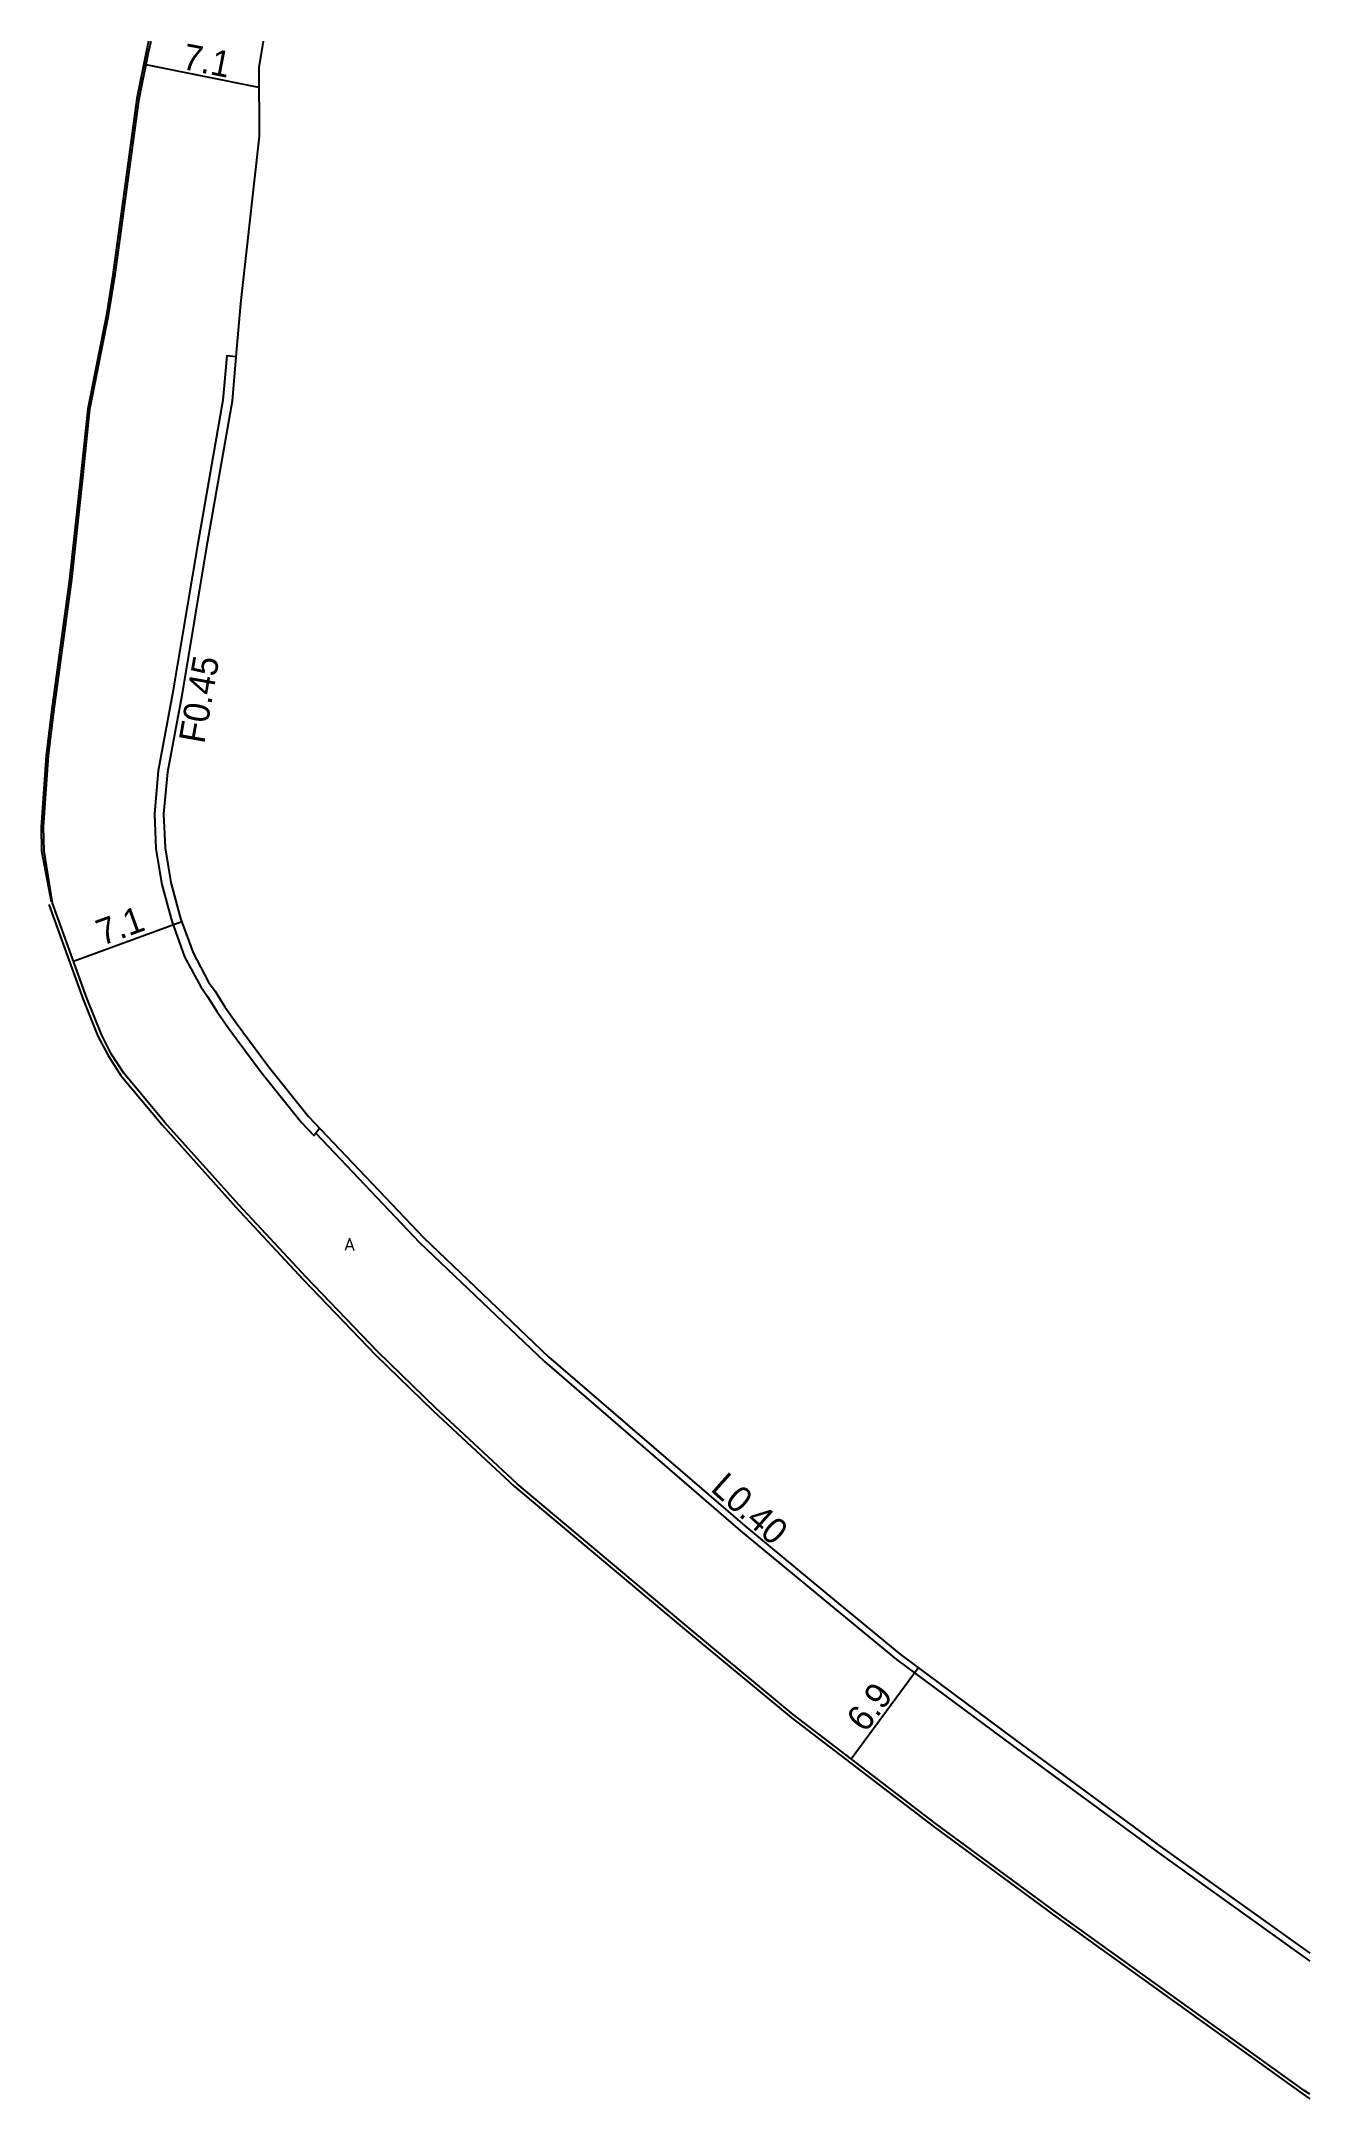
# Model space of a CAD drawing. Header units: metres. Extents: x -14400 to -12000, y -90000 to -87000.
# Drawn here: x -13678 to -13600, y -87726.5 to -87600 of the extents above; entities that cross this region are included whole.
import ezdxf

# ---------------------------------------------------------------- set-up
doc = ezdxf.new("R2010")
doc.units = ezdxf.units.M
doc.header["$LTSCALE"] = 2.5
for name, color, linetype in [('側溝・桝', 7, 'Continuous'), ('幅員', 7, 'Continuous'), ('歩道・分離帯・安全施設', 7, 'Continuous'), ('舗装', 7, 'Continuous'), ('道路', 7, 'Continuous')]:
    doc.layers.add(name, color=color, linetype=linetype)
doc.styles.get("Standard").update_dxf_attribs({"font": ''})
doc.styles.add('YOKO_DECO', font='txt.shx', dxfattribs={"bigfont": 'extfont.shx'})
doc.styles.get('Standard').set_extended_font_data('@MS PGothic')

msp = doc.modelspace()

# ---------------------------------------------------------------- texts
at = {"layer": '側溝・桝'}
for s, rotation, p in [('F0.45', 80, (-13667.98, -87643.25)), ('L0.40', 318.3074, (-13636.92, -87689.1))]:
    msp.add_text(s, height=1.6, rotation=rotation, dxfattribs=at).set_placement(p)
at = {"layer": '幅員'}
for s, rotation, p in [('7.1', 349, (-13669.4, -87601.7)), ('7.1', 20, (-13674.26, -87655.64)), ('6.9', 53, (-13627.32, -87704.07))]:
    msp.add_text(s, height=1.6, rotation=rotation, dxfattribs=at).set_placement(p)
at = {"layer": '舗装', "style": 'YOKO_DECO'}
msp.add_text('A', height=0.75, dxfattribs=at).set_placement((-13659.34, -87674.37, 322.41))

# ---------------------------------------------------------------- linework, layer by layer
at = {"layer": '側溝・桝'}
for points in [[(-13666.04, -87619.42), (-13666.6, -87619.35), (-13666.84, -87622.07), (-13668.4, -87631.01), (-13669.93, -87640.13), (-13670.82, -87644.88), (-13671.05, -87647.51), (-13670.96, -87649.67), (-13670.59, -87651.86), (-13669.98, -87654.12), (-13669.19, -87656.3), (-13668.2, -87658.16), (-13667.79, -87658.74), (-13667.18, -87659.69), (-13666.49, -87660.69), (-13664.49, -87663.41), (-13662.01, -87666.49), (-13661.25, -87667.29), (-13660.89, -87666.85)], [(-13661.13, -87667.15), (-13654.74, -87673.88), (-13647.07, -87681.19), (-13635, -87691.6), (-13629.47, -87696.17), (-13625.42, -87699.52), (-13618.29, -87704.81), (-13609.41, -87711.33), (-13600, -87718.07)]]:
    msp.add_lwpolyline(points, dxfattribs=at)
at = {"layer": '幅員'}
for points in [[(-13664.62, -87602.85), (-13671.56, -87601.46)], [(-13676.03, -87656.57), (-13669.37, -87654.13)], [(-13628.21, -87705.62), (-13624.08, -87700.04)]]:
    msp.add_lwpolyline(points, dxfattribs=at)
at = {"layer": '歩道・分離帯・安全施設'}
for points in [[(-13671.4, -87600), (-13671.55, -87600.67), (-13672.12, -87603.52), (-13673.6, -87614.35), (-13674, -87616.84), (-13675.15, -87622.62), (-13675.57, -87626.66), (-13676.27, -87633.08), (-13677.38, -87641.23), (-13677.7, -87643.92), (-13678.01, -87648.34), (-13677.98, -87649.8), (-13677.4, -87652.9)], [(-13677.53, -87653.1), (-13675.42, -87658.93), (-13674.52, -87661.18), (-13673.9, -87662.38), (-13673.11, -87663.6), (-13670.58, -87666.65), (-13666.03, -87671.71), (-13661.89, -87676.16), (-13657.45, -87680.78), (-13653.91, -87684.23), (-13648.9, -87688.89), (-13638.2, -87697.87), (-13631.9, -87703.08), (-13623.16, -87709.78), (-13615.77, -87715.22), (-13600.48, -87726.21), (-13600, -87726.54)]]:
    msp.add_lwpolyline(points, dxfattribs=at)
at = {"layer": '道路'}
for points in [[(-13600, -87726.26), (-13600.35, -87726.02), (-13615.64, -87715.04), (-13623.02, -87709.6), (-13631.76, -87702.9), (-13638.05, -87697.7), (-13648.75, -87688.72), (-13653.75, -87684.06), (-13657.29, -87680.62), (-13661.72, -87676), (-13665.86, -87671.56), (-13670.41, -87666.5), (-13672.93, -87663.47), (-13673.7, -87662.27), (-13674.31, -87661.09), (-13675.2, -87658.85), (-13677.31, -87653.02), (-13677.83, -87649.79), (-13677.87, -87648.34), (-13677.56, -87643.93), (-13677.24, -87641.25), (-13676.13, -87633.1), (-13675.43, -87626.67), (-13675.01, -87622.64), (-13673.86, -87616.87), (-13673.45, -87614.37), (-13671.98, -87603.55), (-13671.41, -87600.7), (-13671.25, -87600)], [(-13664.36, -87600), (-13664.63, -87601.63), (-13664.6, -87605.85), (-13665.75, -87616.13), (-13666.04, -87619.42), (-13666.27, -87622.14), (-13667.84, -87631.1), (-13669.37, -87640.23), (-13670.25, -87644.96), (-13670.49, -87647.52), (-13670.39, -87649.61), (-13670.04, -87651.74), (-13669.44, -87653.95), (-13668.67, -87656.06), (-13667.72, -87657.86), (-13667.32, -87658.42), (-13666.71, -87659.38), (-13666.02, -87660.36), (-13664.04, -87663.06), (-13661.58, -87666.12), (-13660.84, -87666.9), (-13654.47, -87673.6), (-13646.82, -87680.9), (-13634.75, -87691.31), (-13629.22, -87695.87), (-13625.18, -87699.22), (-13618.06, -87704.5), (-13609.18, -87711.02), (-13600, -87717.59)]]:
    msp.add_lwpolyline(points, dxfattribs=at)

msp.set_redraw_order([(e.dxf.handle, doc.entitydb.next_handle()) for e in msp.query("TEXT MTEXT ATTDEF DIMENSION ARC_DIMENSION")])  # texts and dimensions are drawn at this point

doc.saveas('drawing.dxf')
